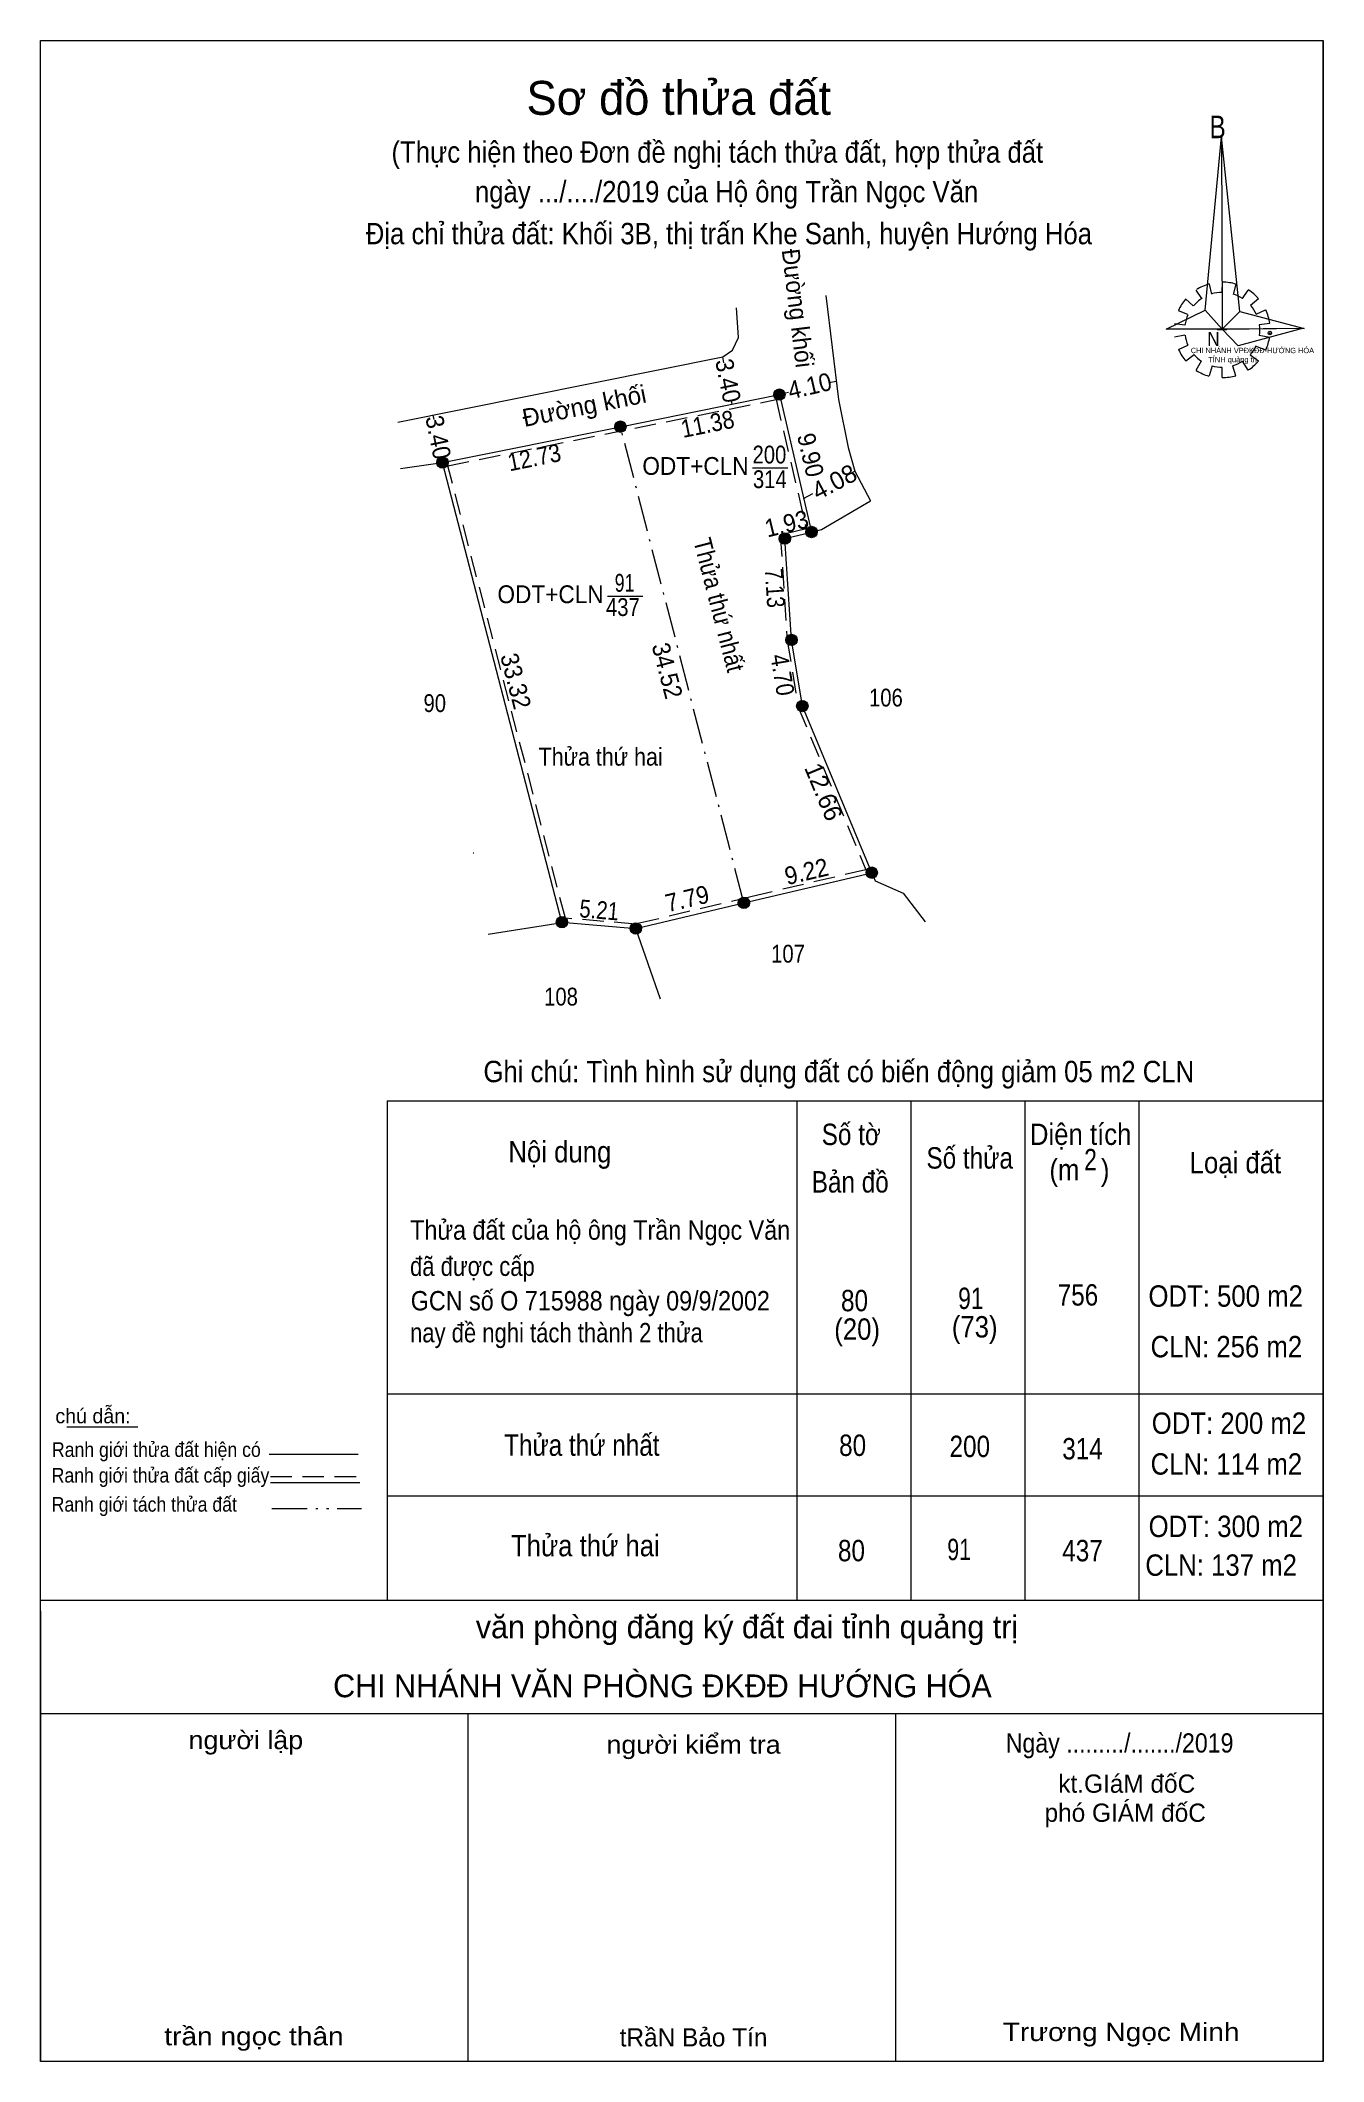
# Model space of a CAD drawing. Header units: metres. Extents: x 551235 to 551708, y 1838763 to 1838912.
# Drawn here: x 551387.2 to 551477.3, y 1838768.6 to 1838910.4 of the extents above; entities that cross this region are included whole.
import ezdxf
from ezdxf.enums import TextEntityAlignment as Align

# ---------------------------------------------------------------- set-up
doc = ezdxf.new("R2010")
doc.units = ezdxf.units.M
doc.header["$LTSCALE"] = 0.5
doc.header["$PDMODE"] = 32
doc.header["$PDSIZE"] = 0.25
for name, pattern in [('DASH_DOUBLE_DOT', [9.2, 5, -1.2, 0.3, -1.2, 0.3, -1.2]), ('DOT_DASHED', [7.7, 5, -1.2, 0.3, -1.2]), ('MEDIUM_DASHED', [4.5, 3, -1.5])]:
    doc.linetypes.add(name, pattern=pattern)
for name, color, linetype, lineweight in [('1', 7, 'Continuous', 13), ('10', 7, 'Continuous', 13), ('13', 7, 'Continuous', 13), ('17', 7, 'Continuous', 13), ('23', 7, 'Continuous', 13), ('28', 7, 'Continuous', 13), ('5', 7, 'Continuous', 13), ('6', 7, 'Continuous', 13), ('61', 7, 'Continuous', 13), ('63', 7, 'Continuous', 13)]:
    doc.layers.add(name, color=color, linetype=linetype, lineweight=lineweight)
doc.layers.add('7', color=7, linetype='Continuous')

msp = doc.modelspace()

# ---------------------------------------------------------------- texts
at = {"layer": '1'}
msp.add_text('Sơ đồ thửa đất', height=2.38, dxfattribs=at).set_placement((551432.03, 1838905.18), align=Align.CENTER)
for s, height, width, p in [('B', 1.585, 0.8, (551469.28, 1838903.54)), ('N', 0.9904, 0.9, (551469.12, 1838888.96)), ('CHI NHÁNH VPĐKĐĐ-HƯỚNG HÓA', 0.3749, 0.95, (551467.96, 1838888.46)), ('TỈNH quảng trị', 0.375, 1.05, (551469.18, 1838887.82))]:
    msp.add_text(s, height=height, dxfattribs=dict(at, width=width)).set_placement(p)
for s, width, p in [('ODT+CLN', 0.95, (551433.2, 1838879.92)), ('200', 0.85, (551438.39, 1838880.72)), ('314', 0.85, (551438.42, 1838878.99)), ('91', 0.75, (551428.225, 1838871.72)), ('ODT+CLN', 0.95, (551423.03, 1838870.92)), ('437', 0.85, (551428.105, 1838870.02))]:
    msp.add_text(s, height=1.25, dxfattribs=dict(at, width=width)).set_placement(p, align=Align.CENTER)
for s, height, p in [('văn phòng đăng ký đất đai tỉnh quảng trị', 1.6, (551455.85, 1838798.3)), ('CHI NHÁNH VĂN PHÒNG ĐKĐĐ HƯỚNG HÓA', 1.6, (551453.99, 1838794.16)), ('kt.GIáM đốC', 1.28, (551468.27, 1838787.46)), ('phó GIÁM đốC', 1.28, (551469.02, 1838785.42)), ('tRầN Bảo Tín', 1.28, (551438.25, 1838769.66))]:
    msp.add_text(s, height=height, dxfattribs=at).set_placement(p, align=Align.RIGHT)
for s, width, p in [('người lập', 1.1, (551405.67, 1838790.52)), ('người kiểm tra', 1.1, (551439.18, 1838790.2)), ('trần ngọc thân', 1.15, (551408.51, 1838769.74)), ('Trương Ngọc Minh', 1.15, (551471.38, 1838770.04))]:
    msp.add_text(s, height=1.28, dxfattribs=dict(at, width=width)).set_placement(p, align=Align.RIGHT)
at = {"layer": '6'}
for s, height, width, p in [('Ghi chú: Tình hình sử dụng đất có biến động giảm 05 m2 CLN', 1.5, 0.9, (551418.32, 1838837.31)), ('Số tờ', 1.5, 0.85, (551442.06, 1838832.9)), ('Diện tích', 1.5, 0.9, (551456.67, 1838832.91)), ('Nội dung', 1.5, 0.9, (551420.07, 1838831.68)), ('Số thửa', 1.5, 0.85, (551449.41, 1838831.25)), ('2', 1.5, 0.8, (551460.48, 1838831.13)), ('Bản đồ', 1.5, 0.85, (551441.36, 1838829.57)), ('(m   )', 1.5, 0.9, (551458.04, 1838830.42)), ('Loại đất', 1.5, 0.9, (551467.88, 1838830.92)), ('Thửa đất của hộ ông Trần Ngọc Văn', 1.36, 0.9, (551413.18, 1838826.26)), ('đã được cấp ', 1.36, 0.85, (551413.17, 1838823.72)), ('GCN số O 715988 ngày 09/9/2002', 1.36, 0.9, (551413.22, 1838821.3)), (' 80', 1.5, 0.85, (551442.94, 1838821.24)), (' 91', 1.5, 0.8, (551451.19, 1838821.4)), ('756', 1.5, 0.85, (551458.62, 1838821.64)), ('ODT: 500 m2', 1.5, 0.9, (551464.99, 1838821.56)), ('nay đề nghi tách thành 2 thửa', 1.36, 0.85, (551413.17, 1838819.06)), ('(20)', 1.5, 0.9, (551442.94, 1838819.24)), ('(73)', 1.5, 0.9, (551451.19, 1838819.4)), ('CLN: 256 m2', 1.5, 0.9, (551465.14, 1838818.01)), ('Thửa thứ nhất', 1.5, 0.85, (551419.77, 1838811.1)), ('ODT: 200 m2', 1.5, 0.9, (551465.22, 1838812.64)), ('Ranh giới thửa đất hiện có ', 1.029, 0.9, (551388.04, 1838811.02)), ('80', 1.5, 0.85, (551443.28, 1838811.09)), ('200', 1.5, 0.85, (551451.03, 1838811.01)), ('314', 1.5, 0.85, (551458.94, 1838810.85)), ('Ranh giới thửa đất cấp giấy', 1.029, 0.9, (551388.02, 1838809.22)), ('CLN: 114 m2', 1.5, 0.9, (551465.14, 1838809.78)), ('Ranh giới tách thửa đất', 1.029, 0.9, (551388.02, 1838807.18)), ('Thửa thứ hai', 1.5, 0.9, (551420.25, 1838804.05)), ('ODT: 300 m2', 1.5, 0.9, (551465, 1838805.4)), ('80', 1.5, 0.85, (551443.2, 1838803.7)), ('91', 1.5, 0.75, (551450.87, 1838803.78)), ('437', 1.5, 0.85, (551458.94, 1838803.7)), ('CLN: 137 m2', 1.5, 0.9, (551464.77, 1838802.68))]:
    msp.add_text(s, height=height, dxfattribs=dict(at, width=width)).set_placement(p)
msp.add_text('chú dẫn:', height=1.029, dxfattribs=at).set_placement((551388.28, 1838813.38))
at = {"layer": '6', "width": 0.9}
msp.add_text('Ngày ........./......./2019', height=1.35, dxfattribs=at).set_placement((551462.965, 1838790.28), align=Align.CENTER)
at = {"layer": '63'}
for s, rotation, width, p in [('Đường khối', 276.874, 0.95, (551439.7514, 1838891.5398)), ('3.40', 281.376, 0.95, (551434.8811, 1838886.4033)), ('4.10', 13.12, 0.95, (551441.3581, 1838885.5515)), ('3.40', 281.376, 0.95, (551414.5411, 1838882.4333)), ('11.38', 11.399, 0.9, (551434.1715, 1838882.8793)), ('9.90', 283.138, 0.95, (551440.672, 1838881.172)), ('12.73', 11.372, 0.9, (551422.0068, 1838880.5354)), ('1.93', 13.82, 0.95, (551439.7457, 1838875.893)), ('Thửa thứ nhất', 284.548, 0.9, (551434.2476, 1838870.642)), ('7.13', 273.782, 0.85, (551438.1531, 1838871.9412)), ('34.52', 284.548, 0.95, (551430.6164, 1838866.027)), ('33.32', 284.566, 0.95, (551419.987, 1838865.2972)), ('4.70', 279.302, 0.9, (551438.6939, 1838865.791)), ('9.22', 13.297, 0.95, (551441.1362, 1838851.486)), ('7.79', 13.287, 0.95, (551432.7614, 1838849.5845)), ('5.21', 355.154, 0.85, (551426.3922, 1838848.7728))]:
    msp.add_text(s, height=1.25, rotation=rotation, dxfattribs=dict(at, width=width)).set_placement(p, align=Align.CENTER)
for s, rotation, p in [('Đường khối', 11.382, (551425.5167, 1838884.1485)), ('4.08', 27.948, (551443.2321, 1838878.8722)), ('12.66', 292.616, (551441.6176, 1838857.4453))]:
    msp.add_text(s, height=1.25, rotation=rotation, dxfattribs=at).set_placement(p, align=Align.CENTER)
for s, width, p in [('90', 0.85, (551414.905, 1838863.28)), ('106', 0.85, (551446.565, 1838863.67)), ('Thửa thứ hai', 0.9, (551426.545, 1838859.52)), ('107', 0.85, (551439.695, 1838845.7)), ('108', 0.85, (551423.765, 1838842.69))]:
    msp.add_text(s, height=1.25, dxfattribs=dict(at, width=width)).set_placement(p, align=Align.CENTER)
at = {"layer": '7', "width": 0.9}
for s, p in [('(Thực hiện theo Đơn đề nghị tách thửa đất, hợp thửa đất ', (551434.985, 1838901.82)), ('ngày .../..../2019 của Hộ ông Trần Ngọc Văn', (551435.385, 1838899.04)), ('Địa chỉ thửa đất: Khối 3B, thị trấn Khe Sanh, huyện Hướng Hóa', (551435.545, 1838896.1))]:
    msp.add_text(s, height=1.5, dxfattribs=at).set_placement(p, align=Align.CENTER)

# ---------------------------------------------------------------- hatches: boundary and pattern name
at = {"layer": '63'}
for points in [[(551439.49, 1838885.55, 1), (551438.69, 1838885.55, 1)], [(551428.33, 1838883.3, 1), (551427.53, 1838883.3, 1)], [(551415.85, 1838880.79, 1), (551415.05, 1838880.79, 1)], [(551439.87, 1838875.45, 1), (551439.07, 1838875.45, 1)], [(551441.74, 1838875.91, 1), (551440.94, 1838875.91, 1)], [(551440.34, 1838868.34, 1), (551439.54, 1838868.34, 1)], [(551441.1, 1838863.7, 1), (551440.3, 1838863.7, 1)], [(551445.97, 1838852.01, 1), (551445.17, 1838852.01, 1)], [(551437, 1838849.89, 1), (551436.2, 1838849.89, 1)], [(551424.23, 1838848.54, 1), (551423.43, 1838848.54, 1)], [(551429.42, 1838848.1, 1), (551428.62, 1838848.1, 1)]]:
    msp.add_hatch(color=256, dxfattribs=at).paths.add_polyline_path(points)

# ---------------------------------------------------------------- linework, layer by layer
at = {"layer": '1'}
for p, q in [((551467.58, 1838892.26), (551468.13, 1838891.78)), ((551468.74, 1838892.3), (551468.34, 1838892.89)), ((551469.24, 1838893.3), (551469.41, 1838892.6)), ((551470.16, 1838892.71), (551470.18, 1838893.44)), ((551471.12, 1838893.3), (551470.94, 1838892.58)), ((551471.6, 1838892.3), (551471.99, 1838892.89)), ((551472.71, 1838892.26), (551472.16, 1838891.8)), ((551467.76, 1838891.16), (551467.1, 1838891.44)), ((551472.55, 1838891.19), (551473.21, 1838891.51)), ((551466.82, 1838890.55), (551467.54, 1838890.44)), ((551467.54, 1838889.71), (551466.82, 1838889.59)), ((551469.81, 1838890.12), (551470.5, 1838890.12)), ((551473.51, 1838890.55), (551472.77, 1838890.44)), ((551472.77, 1838889.71), (551473.51, 1838889.59)), ((551467.1, 1838888.71), (551467.76, 1838889.02)), ((551468.19, 1838888.34), (551467.62, 1838887.89)), ((551472.12, 1838888.34), (551472.71, 1838887.91)), ((551473.23, 1838888.68), (551472.51, 1838888.96)), ((551468.34, 1838887.27), (551468.72, 1838887.91)), ((551469.46, 1838887.57), (551469.24, 1838886.86)), ((551470.16, 1838886.75), (551470.16, 1838887.45)), ((551470.88, 1838887.57), (551471.09, 1838886.88)), ((551471.99, 1838887.27), (551471.6, 1838887.89)), ((551411.57, 1838836.01), (551477.23, 1838836.01)), ((551411.57, 1838836.01), (551411.57, 1838800.96)), ((551440.31, 1838836.01), (551440.31, 1838800.96)), ((551448.31, 1838836.01), (551448.31, 1838800.96)), ((551456.31, 1838836.01), (551456.31, 1838800.96)), ((551464.31, 1838836.01), (551464.31, 1838800.96)), ((551411.57, 1838815.44), (551477.23, 1838815.44)), ((551411.57, 1838808.3), (551477.28, 1838808.3)), ((551387.23, 1838800.96), (551477.23, 1838800.96)), ((551387.23, 1838800.19), (551387.23, 1838768.6)), ((551411.57, 1838800.96), (551477.23, 1838800.96)), ((551387.23, 1838793.02), (551477.23, 1838793.02)), ((551417.23, 1838793.02), (551417.23, 1838768.6)), ((551447.23, 1838793.02), (551447.23, 1838768.6))]:
    msp.add_line(p, q, dxfattribs=at)
for points in [[(551387.23, 1838768.6), (551387.23, 1838910.4), (551477.23, 1838910.4), (551477.23, 1838768.6)], [(551387.23, 1838768.6), (551387.23, 1838910.4), (551477.23, 1838910.4), (551477.23, 1838768.6)], [(551470.11, 1838903.64), (551470.16, 1838890.14), (551468.98, 1838891.48)], [(551470.11, 1838903.64), (551470.16, 1838890.14), (551471.4, 1838891.39)], [(551466.23, 1838890.14), (551468.98, 1838891.48), (551470.16, 1838890.14)], [(551475.91, 1838890.19), (551470.16, 1838890.14), (551471.4, 1838891.39)], [(551475.87, 1838890.21), (551471.29, 1838888.98), (551470.16, 1838890.14)]]:
    msp.add_lwpolyline(points, close=True, dxfattribs=at)
at = {"layer": '1', "linetype": 'MEDIUM_DASHED'}
for points in [[(551428.95, 1838883.2), (551438.86, 1838885.2), (551440.98, 1838876.13), (551439.15, 1838875.68), (551439.64, 1838868.31), (551440.41, 1838863.62), (551445.16, 1838852.22), (551437.19, 1838850.34)], [(551437.19, 1838850.34), (551429, 1838848.4), (551424.07, 1838848.82), (551415.82, 1838880.56), (551428.95, 1838883.2)]]:
    msp.add_lwpolyline(points, dxfattribs=at)
at = {"layer": '1'}
for centre, major_axis, start_param, end_param in [((551470.1664, 1838890.0926), (3.3649, 0), 2.43958176, 2.72400246), ((551470.1664, 1838890.0926), (2.6372, 0), 2.13373541, 2.44496261), ((551470.1664, 1838890.0926), (3.3649, 0), 1.84955988, 2.13900916), ((551470.1664, 1838890.0926), (2.6372, 0), 1.56985589, 1.85611068), ((551470.1664, 1838890.0926), (3.3649, 0), 1.27924208, 1.56332225), ((551470.1664, 1838890.0926), (2.6372, 0), 1.00270906, 1.2755622), ((551470.1664, 1838890.0926), (3.3649, 0), 0.71056237, 0.99687234), ((551470.1664, 1838890.0926), (2.6372, 0), 2.72368549, 3.01515824), ((551470.1664, 1838890.0926), (2.6372, 0), 0.42678376, 0.70646463), ((551470.1664, 1838890.0926), (3.3649, 0), 0.1390515, 0.43393316), ((551470.1664, 1838890.0926), (2.6372, 0), 3.28229955, 3.56105054), ((551470.1664, 1838890.0926), (2.6372, 0), 6.13558388, 6.41618463), ((551470.1664, 1838890.0926), (3.3649, 0), 5.85230288, 6.13839648), ((551470.1664, 1838890.0926), (3.3649, 0), 3.56988637, 3.85691866), ((551470.1664, 1838890.0926), (2.6372, 0), 3.86077574, 4.13258255), ((551470.1664, 1838890.0926), (2.6372, 0), 5.56137327, 5.83951437), ((551470.1471, 1838890.0726), (3.3649, 0), 4.1470906, 4.43659307), ((551470.1664, 1838890.0926), (2.6372, 0), 4.43854677, 4.71314001), ((551470.1664, 1838890.0926), (3.3649, 0), 4.71301008, 4.99761054), ((551470.1664, 1838890.0926), (2.6372, 0), 4.99087134, 5.28933161), ((551470.1664, 1838890.0926), (3.3649, 0), 5.28561416, 5.56798705)]:
    msp.add_ellipse(centre, major_axis=major_axis, ratio=0.995001, start_param=start_param, end_param=end_param, dxfattribs=at)
msp.add_point((551473.51, 1838889.87), dxfattribs=at)
at = {"layer": '10', "linetype": 'DOT_DASHED'}
msp.add_line((551436.6, 1838849.89), (551427.93, 1838883.3), dxfattribs=at)
at = {"layer": '10'}
for p, q in [((551423.83, 1838848.54), (551415.45, 1838880.79)), ((551423.84, 1838848.49), (551418.65, 1838847.68)), ((551430.75, 1838843.14), (551429.02, 1838848.1))]:
    msp.add_line(p, q, dxfattribs=at)
msp.add_lwpolyline([(551445.81, 1838851.43), (551447.78, 1838850.57), (551449.31, 1838848.57)], dxfattribs=at)
at = {"layer": '13'}
msp.add_line((551417.61, 1838853.4), (551417.64, 1838853.4), dxfattribs=at)
at = {"layer": '17'}
msp.add_line((551389.08, 1838813.14), (551394.06, 1838813.14), dxfattribs=at)
at = {"layer": '23'}
for points in [[(551442.35, 1838892.5), (551443.23, 1838885.2), (551443.92, 1838881.83)], [(551412.31, 1838883.62), (551435.11, 1838888.21), (551435.79, 1838888.67), (551436.23, 1838889.56), (551436.09, 1838891.65)]]:
    msp.add_lwpolyline(points, dxfattribs=at)
at = {"layer": '28'}
for p, q in [((551439.09, 1838885.55), (551441.34, 1838875.91)), ((551412.49, 1838880.36), (551415.45, 1838880.79)), ((551441.34, 1838875.91), (551442.05, 1838876.08)), ((551436.6, 1838849.89), (551445.57, 1838852.01)), ((551445.57, 1838852.01), (551445.81, 1838851.43)), ((551429.02, 1838848.1), (551436.6, 1838849.89)), ((551423.83, 1838848.54), (551429.02, 1838848.1))]:
    msp.add_line(p, q, dxfattribs=at)
msp.add_lwpolyline([(551415.45, 1838880.79), (551427.93, 1838883.3), (551439.09, 1838885.55)], dxfattribs=at)
at = {"layer": '5'}
msp.add_lwpolyline([(551387.24, 1838910.4), (551477.24, 1838910.4), (551477.24, 1838768.6), (551387.24, 1838768.6)], close=True, dxfattribs=at)
at = {"layer": '6'}
for p, q in [((551403.28, 1838811.22), (551409.54, 1838811.22)), ((551403.38, 1838809.22), (551409.64, 1838809.22))]:
    msp.add_line(p, q, dxfattribs=at)
at = {"layer": '6', "linetype": 'MEDIUM_DASHED'}
msp.add_line((551403.38, 1838809.64), (551409.68, 1838809.64), dxfattribs=at)
at = {"layer": '61'}
msp.add_line((551442.05, 1838876.08), (551445.49, 1838878.11), dxfattribs=at)
for points in [[(551443.92, 1838881.83), (551444.39, 1838880.18), (551445.49, 1838878.11)], [(551445.57, 1838852.01), (551440.7, 1838863.7), (551439.94, 1838868.34), (551439.47, 1838875.45), (551441.34, 1838875.91)], [(551445.81, 1838851.43), (551447.78, 1838850.57), (551449.31, 1838848.57)]]:
    msp.add_lwpolyline(points, dxfattribs=at)
at = {"layer": '63'}
for p, q in [((551435.2, 1838887.78), (551435.11, 1838888.21)), ((551435.78, 1838884.88), (551435.73, 1838885.12)), ((551439.73, 1838885.7), (551439.09, 1838885.55)), ((551443.08, 1838886.48), (551442.59, 1838886.37)), ((551414.78, 1838884.12), (551414.84, 1838883.81)), ((551415.36, 1838881.23), (551415.45, 1838880.79)), ((551437.2, 1838880.41), (551439.68, 1838880.41)), ((551443.8, 1838879.87), (551444.39, 1838880.18)), ((551440.79, 1838878.27), (551441.44, 1838878.61)), ((551427.03, 1838871.41), (551429.51, 1838871.41))]:
    msp.add_line(p, q, dxfattribs=at)
at = {"layer": '63', "linetype": 'DASH_DOUBLE_DOT'}
msp.add_line((551403.46, 1838807.4), (551409.76, 1838807.4), dxfattribs=at)
at = {"layer": '63'}
for centre in [(551439.09, 1838885.55), (551427.93, 1838883.3), (551415.45, 1838880.79), (551439.47, 1838875.45), (551441.34, 1838875.91), (551439.94, 1838868.34), (551440.7, 1838863.7), (551445.57, 1838852.01), (551436.6, 1838849.89), (551423.83, 1838848.54), (551429.02, 1838848.1)]:
    msp.add_circle(centre, 0.4, dxfattribs=at)

msp.set_redraw_order([(e.dxf.handle, doc.entitydb.next_handle()) for e in msp.query("TEXT MTEXT ATTDEF DIMENSION ARC_DIMENSION")])  # texts and dimensions are drawn at this point

doc.saveas('drawing.dxf')
